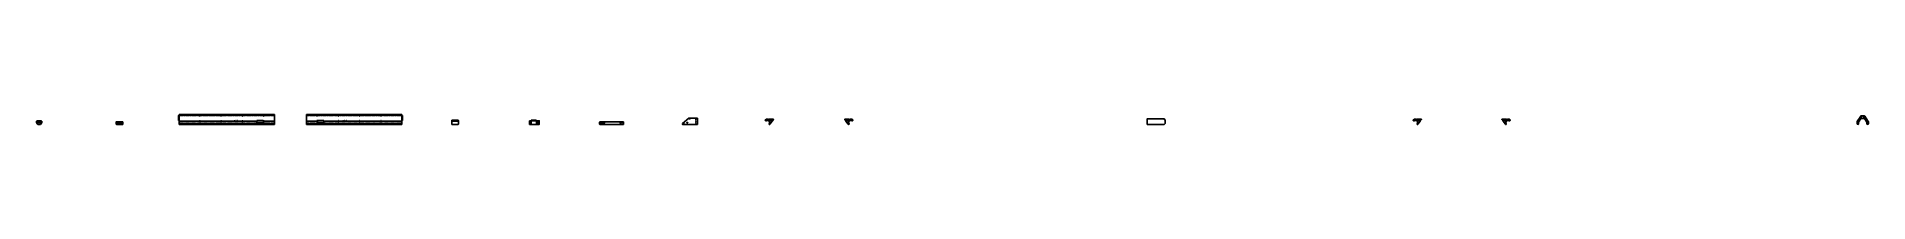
# Model space of a CAD drawing. Header units: inches. Extents: x -1146 to 223752, y 26431 to 27942.
# Drawn here: x 180473 to 223430, y 26611 to 26843 of the extents above; entities that cross this region are included whole.
import ezdxf

# ---------------------------------------------------------------- set-up
doc = ezdxf.new("R2010")
doc.units = ezdxf.units.IN
doc.header["$LTSCALE"] = 0.194989
doc.linetypes.add('CENTER', pattern=[50.8, 31.75, -6.35, 6.35, -6.35])
doc.layers.add('可见 (ISO)', color=7, linetype='Continuous', lineweight=25)
doc.layers.add('折弯线', color=1, linetype='CENTER')

msp = doc.modelspace()

# ---------------------------------------------------------------- linework, layer by layer
at = {"layer": '可见 (ISO)'}
for p, q in [((195620, 26632), (195767, 26759)), ((195724, 26657), (195739, 26657)), ((195739, 26648), (195724, 26648)), ((195770, 26761), (195967, 26761)), ((195783, 26750), (195798, 26750)), ((195798, 26741), (195783, 26741)), ((195972, 26756), (195972, 26616)), ((197563, 26706), (197570, 26699)), ((197572, 26713), (197572, 26719)), ((197577, 26719), (197577, 26713)), ((197623, 26734), (197609, 26734)), ((197628, 26728), (197628, 26729)), ((197646, 26728), (197628, 26728)), ((197646, 26729), (197646, 26728)), ((197750, 26734), (197651, 26734)), ((197651, 26698), (197651, 26701)), ((197651, 26695), (197651, 26697)), ((197657, 26701), (197657, 26698)), ((197657, 26697), (197657, 26695)), ((197658, 26726), (197658, 26730)), ((197660, 26732), (197740, 26732)), ((197740, 26724), (197660, 26724)), ((197668, 26637), (197668, 26639)), ((197668, 26633), (197668, 26636)), ((197670, 26615), (197726, 26687)), ((197673, 26639), (197673, 26637)), ((197673, 26636), (197673, 26633)), ((197687, 26723), (197702, 26723)), ((197702, 26718), (197687, 26718)), ((197727, 26692), (197726, 26694)), ((197727, 26699), (197744, 26722)), ((197742, 26730), (197742, 26726)), ((197748, 26724), (197750, 26724)), ((199428, 26734), (199527, 26734)), ((199430, 26724), (199428, 26724)), ((199452, 26699), (199434, 26722)), ((199436, 26730), (199436, 26726)), ((199518, 26732), (199438, 26732)), ((199438, 26724), (199518, 26724)), ((199451, 26692), (199452, 26694)), ((199508, 26615), (199452, 26687)), ((199491, 26723), (199476, 26723)), ((199476, 26718), (199491, 26718)), ((199505, 26639), (199505, 26637)), ((199505, 26636), (199505, 26633)), ((199510, 26637), (199510, 26639)), ((199510, 26633), (199510, 26636)), ((199520, 26726), (199520, 26730)), ((199521, 26701), (199521, 26698)), ((199521, 26697), (199521, 26695)), ((199527, 26698), (199527, 26701)), ((199527, 26695), (199527, 26697)), ((199532, 26729), (199532, 26728)), ((199532, 26728), (199550, 26728)), ((199550, 26728), (199550, 26729)), ((199555, 26734), (199569, 26734)), ((199601, 26719), (199601, 26713)), ((199607, 26713), (199607, 26719)), ((199615, 26706), (199608, 26699)), ((212759, 26706), (212766, 26699)), ((212778, 26710), (212778, 26716)), ((212783, 26716), (212783, 26710)), ((212819, 26734), (212805, 26734)), ((212824, 26728), (212824, 26729)), ((212842, 26728), (212824, 26728)), ((212842, 26729), (212842, 26728)), ((212845, 26695), (212845, 26698)), ((212845, 26692), (212845, 26695)), ((212946, 26734), (212847, 26734)), ((212851, 26698), (212851, 26695)), ((212851, 26695), (212851, 26692)), ((212854, 26726), (212854, 26730)), ((212856, 26732), (212936, 26732)), ((212936, 26724), (212856, 26724)), ((212861, 26638), (212861, 26640)), ((212861, 26634), (212861, 26637)), ((212866, 26615), (212922, 26687)), ((212866, 26640), (212866, 26638)), ((212866, 26637), (212866, 26634)), ((212883, 26723), (212898, 26723)), ((212898, 26718), (212883, 26718)), ((212923, 26692), (212922, 26694)), ((212923, 26699), (212940, 26722)), ((212938, 26730), (212938, 26726)), ((212944, 26724), (212946, 26724)), ((214841, 26734), (214940, 26734)), ((214843, 26724), (214841, 26724)), ((214865, 26699), (214847, 26722)), ((214849, 26730), (214849, 26726)), ((214931, 26732), (214851, 26732)), ((214851, 26724), (214931, 26724)), ((214865, 26692), (214866, 26694)), ((214921, 26615), (214865, 26687)), ((214905, 26723), (214890, 26723)), ((214890, 26718), (214905, 26718)), ((214922, 26640), (214922, 26638)), ((214922, 26637), (214922, 26634)), ((214927, 26638), (214927, 26640)), ((214927, 26634), (214927, 26637)), ((214933, 26726), (214933, 26730)), ((214937, 26698), (214937, 26695)), ((214937, 26695), (214937, 26692)), ((214943, 26695), (214943, 26698)), ((214943, 26692), (214943, 26695)), ((214945, 26729), (214945, 26728)), ((214945, 26728), (214963, 26728)), ((214963, 26728), (214963, 26729)), ((214968, 26734), (214982, 26734)), ((215005, 26716), (215005, 26710)), ((215010, 26710), (215010, 26716)), ((215028, 26706), (215022, 26699)), ((223166, 26676), (223166, 26628)), ((223250, 26807), (223167, 26679)), ((223201, 26628), (223201, 26662)), ((223202, 26665), (223255, 26747)), ((223254, 26809), (223343, 26809)), ((223338, 26749), (223259, 26749)), ((223394, 26665), (223342, 26747)), ((223347, 26807), (223429, 26679)), ((223395, 26628), (223395, 26662)), ((223430, 26676), (223430, 26628)), ((195618, 26616), (195618, 26628)), ((195967, 26611), (195623, 26611)), ((195640, 26630), (195655, 26630)), ((195655, 26621), (195640, 26621)), ((197653, 26616), (197655, 26614)), ((197660, 26618), (197660, 26624)), ((197666, 26624), (197666, 26618)), ((199512, 26624), (199512, 26618)), ((199518, 26618), (199518, 26624)), ((199525, 26616), (199523, 26614)), ((212849, 26616), (212851, 26614)), ((212855, 26619), (212855, 26625)), ((212860, 26625), (212860, 26619)), ((214928, 26625), (214928, 26619)), ((214933, 26619), (214933, 26625)), ((214939, 26616), (214936, 26614))]:
    msp.add_line(p, q, dxfattribs=at)
for points in [[(180473, 26649, 0.179033), (180476, 26643), (180500, 26614, 0.218944), (180508, 26611), (180559, 26611, 0.218944), (180566, 26614), (180591, 26643, 0.179033), (180593, 26649), (180593, 26682, 0.414214), (180583, 26692), (180483, 26692, 0.414214), (180473, 26682)], [(182341, 26616, 0.414214), (182346, 26611), (182489, 26611, 0.414214), (182494, 26616), (182494, 26669, 0.414214), (182489, 26674), (182346, 26674, 0.414214), (182341, 26669)], [(186050, 26616, -0.414214), (186045, 26611), (183819, 26611, -0.414214), (183814, 26616), (183814, 26702), (183815, 26702), (183815, 26703), (183804, 26703, -0.414214), (183799, 26708), (183799, 26817, -0.414214), (183804, 26822), (183815, 26822), (183815, 26823), (183814, 26823), (183814, 26838, -0.414214), (183819, 26843), (186045, 26843, -0.414214), (186050, 26838)], [(185790, 26662, -0.414214), (185785, 26657), (185645, 26657, -0.414214), (185640, 26662), (185640, 26698, -0.414214), (185645, 26703), (185785, 26703, -0.414214), (185790, 26698)], [(186800, 26616, 0.414214), (186805, 26611), (189031, 26611, 0.414214), (189036, 26616), (189036, 26702), (189035, 26702), (189035, 26703), (189046, 26703, 0.414214), (189051, 26708), (189051, 26817, 0.414214), (189046, 26822), (189035, 26822), (189035, 26823), (189036, 26823), (189036, 26838, 0.414214), (189031, 26843), (186805, 26843, 0.414214), (186800, 26838)], [(187060, 26662, 0.414214), (187065, 26657), (187205, 26657, 0.414214), (187210, 26662), (187210, 26698, 0.414214), (187205, 26703), (187065, 26703, 0.414214), (187060, 26698)], [(190210, 26616, 0.414214), (190215, 26611), (190358, 26611, 0.414214), (190363, 26616), (190363, 26704, 0.414214), (190358, 26709), (190215, 26709, 0.414214), (190210, 26704)], [(192030, 26611), (192259, 26611), (192259, 26696), (192195, 26696), (192191, 26693), (192193, 26696), (192193, 26706, 0.414214), (192191, 26708), (192073, 26708, 0.414214), (192071, 26706), (192071, 26696), (192072, 26693), (192069, 26696), (192035, 26696, 0.414214), (192030, 26691)], [(193677, 26616, 0.414214), (193682, 26611), (194233, 26611, 0.414214), (194238, 26616), (194238, 26666, 0.414214), (194233, 26671), (193682, 26671, 0.414214), (193677, 26666)], [(193691, 26651), (193791, 26651, 1), (193791, 26660), (193691, 26660, 1)], [(206516, 26611), (206914, 26611, 0.198912), (206917, 26612), (206934, 26629, 0.198912), (206936, 26633), (206936, 26719, 0.198912), (206934, 26722), (206917, 26739, 0.198912), (206914, 26741), (206516, 26741)], [(193691, 26621), (193791, 26621, 1), (193791, 26630), (193691, 26630, 1)]]:
    msp.add_lwpolyline(points, format="xyb", close=True, dxfattribs=at)
for centre, radius in [((180488, 26684), 3.32), ((180513, 26631), 5.5), ((180533, 26684), 3.32), ((180553, 26631), 5.5), ((180578, 26684), 3.32), ((183822, 26807), 2.75), ((183822, 26699), 2.75), ((183822, 26667), 2.75), ((183822, 26647), 2.75), ((184300, 26807), 2.75), ((184300, 26699), 2.75), ((184300, 26667), 2.75), ((184300, 26647), 2.75), ((184800, 26807), 2.75), ((184800, 26699), 2.75), ((184800, 26667), 2.75), ((184800, 26647), 2.75), ((185112, 26699), 3.3), ((185150, 26699), 3.3), ((185187, 26699), 3.3), ((185300, 26807), 2.75), ((185300, 26699), 2.75), ((185300, 26667), 2.75), ((185300, 26647), 2.75), ((185655, 26649), 2.75), ((185715, 26649), 2.75), ((185775, 26649), 2.75), ((185800, 26807), 2.75), ((185800, 26699), 2.75), ((185800, 26667), 2.75), ((185800, 26647), 2.75), ((186042, 26807), 2.75), ((186042, 26699), 2.75), ((186042, 26667), 2.75), ((186042, 26647), 2.75), ((186808, 26807), 2.75), ((186808, 26699), 2.75), ((186808, 26667), 2.75), ((186808, 26647), 2.75), ((187050, 26807), 2.75), ((187050, 26699), 2.75), ((187050, 26667), 2.75), ((187050, 26647), 2.75), ((187075, 26649), 2.75), ((187135, 26649), 2.75), ((187195, 26649), 2.75), ((187550, 26807), 2.75), ((187550, 26699), 2.75), ((187550, 26667), 2.75), ((187550, 26647), 2.75), ((187662, 26699), 3.3), ((187699, 26699), 3.3), ((187737, 26699), 3.3), ((188050, 26807), 2.75), ((188050, 26699), 2.75), ((188050, 26667), 2.75), ((188050, 26647), 2.75), ((188550, 26807), 2.75), ((188550, 26699), 2.75), ((188550, 26667), 2.75), ((188550, 26647), 2.75), ((189028, 26807), 2.75), ((189028, 26699), 2.75), ((189028, 26667), 2.75), ((189028, 26647), 2.75), ((190226, 26704), 3.25), ((190276, 26704), 3.25), ((190326, 26704), 3.25), ((192077, 26702), 3.25), ((192159, 26702), 3.25), ((194183, 26656), 4.5), ((194218, 26656), 4.5), ((195935, 26726), 4.5), ((195935, 26686), 4.5), ((195935, 26646), 4.5), ((197626, 26718), 1.62), ((197639, 26718), 1.62), ((197650, 26730), 2.6), ((197666, 26696), 2.75), ((197672, 26683), 2.75), ((197675, 26649), 2.07), ((197682, 26708), 2), ((197691, 26705), 1.62), ((197704, 26698), 12.1), ((197702, 26672), 2.07), ((197704, 26683), 1.62), ((197713, 26720), 2.25), ((197717, 26705), 1.62), ((197750, 26730), 2.6), ((199428, 26730), 2.6), ((199461, 26705), 1.62), ((199474, 26698), 12.1), ((199465, 26720), 2.25), ((199474, 26683), 1.62), ((199476, 26672), 2.07), ((199487, 26705), 1.62), ((199496, 26708), 2), ((199503, 26649), 2.07), ((199506, 26683), 2.75), ((199512, 26696), 2.75), ((199528, 26730), 2.6), ((199539, 26718), 1.62), ((199552, 26718), 1.62), ((212822, 26718), 1.62), ((212835, 26718), 1.62), ((212846, 26730), 2.6), ((212862, 26696), 2.75), ((212869, 26683), 2.75), ((212871, 26649), 2.07), ((212880, 26708), 2), ((212887, 26705), 1.62), ((212900, 26698), 12.1), ((212898, 26672), 2.07), ((212900, 26683), 1.62), ((212909, 26720), 2.25), ((212913, 26705), 1.62), ((212946, 26730), 2.6), ((214841, 26730), 2.6), ((214874, 26705), 1.62), ((214887, 26698), 12.1), ((214878, 26720), 2.25), ((214887, 26683), 1.62), ((214889, 26672), 2.07), ((214900, 26705), 1.62), ((214907, 26708), 2), ((214916, 26649), 2.07), ((214919, 26683), 2.75), ((214925, 26696), 2.75), ((214941, 26730), 2.6), ((214953, 26718), 1.62), ((214966, 26718), 1.62), ((223184, 26628), 6.5), ((223278, 26799), 4.5), ((223278, 26759), 4.5), ((223318, 26799), 4.5), ((223318, 26759), 4.5), ((223413, 26628), 6.5), ((182357, 26616), 4), ((182417, 26616), 4), ((182477, 26616), 4), ((183902, 26619), 2.07), ((183932, 26619), 2.07), ((184134, 26619), 4.3), ((184179, 26619), 4.3), ((184224, 26619), 4.3), ((184590, 26619), 2.07), ((184620, 26619), 2.07), ((185390, 26619), 2.07), ((185420, 26619), 2.07), ((185840, 26619), 4.3), ((185885, 26619), 4.3), ((185930, 26619), 4.3), ((186920, 26619), 4.3), ((186965, 26619), 4.3), ((187010, 26619), 4.3), ((187430, 26619), 2.07), ((187460, 26619), 2.07), ((188230, 26619), 2.07), ((188260, 26619), 2.07), ((188626, 26619), 4.3), ((188671, 26619), 4.3), ((188716, 26619), 4.3), ((188918, 26619), 2.07), ((188948, 26619), 2.07), ((194183, 26626), 4.5), ((194218, 26626), 4.5)]:
    msp.add_circle(centre, radius, dxfattribs=at)
for centre, radius, start, end in [((195724, 26653), 4.5, 90, -90), ((195739, 26653), 4.5, -90, 90), ((195770, 26756), 5, 90, 130.9144), ((195783, 26746), 4.5, 90, -90), ((195798, 26746), 4.5, -90, 90), ((195967, 26756), 5, 0, 90), ((197570, 26713), 10, 122.9157, -135), ((197609, 26653), 81.6, 90, 122.9157), ((197577, 26706), 10, -135, -58.8865), ((197574, 26719), 2.75, 0, 180), ((197574, 26713), 2.75, 180, 0), ((197609, 26653), 52.5, -34.9846, 121.1135), ((197623, 26729), 5, 0, 90), ((197651, 26729), 5, 90, 180), ((197654, 26701), 2.75, 0, 180), ((197654, 26698), 2.8, 169.1559, -169.1559), ((197654, 26695), 2.75, 180, 0), ((197654, 26698), 2.8, -10.8441, 10.8441), ((197660, 26730), 2, 90, 180), ((197660, 26726), 2, 180, -90), ((197671, 26639), 2.75, 0, 180), ((197671, 26636), 2.8, 169.1559, -169.1559), ((197671, 26636), 2.8, -10.8441, 10.8441), ((197687, 26720), 2.25, 90, -90), ((197702, 26720), 2.25, -90, 90), ((197730, 26696), 5, 142.5, -157.5), ((197722, 26690), 5, -37.5, 22.5), ((197740, 26730), 2, 0, 90), ((197740, 26726), 2, -90, 0), ((197748, 26719), 5, 90, 142.5), ((197750, 26729), 5, -90, 90), ((199428, 26729), 5, 90, -90), ((199430, 26719), 5, 37.5, 90), ((199438, 26730), 2, 90, 180), ((199438, 26726), 2, 180, -90), ((199456, 26690), 5, 157.5, -142.5), ((199448, 26696), 5, -22.5, 37.5), ((199476, 26720), 2.25, 90, -90), ((199491, 26720), 2.25, -90, 90), ((199508, 26639), 2.75, 0, 180), ((199508, 26636), 2.8, 169.1559, -169.1559), ((199508, 26636), 2.8, -10.8441, 10.8441), ((199569, 26653), 52.5, 58.8865, -145.0154), ((199518, 26730), 2, 0, 90), ((199518, 26726), 2, -90, 0), ((199524, 26701), 2.75, 0, 180), ((199524, 26698), 2.8, 169.1559, -169.1559), ((199524, 26695), 2.75, 180, 0), ((199527, 26729), 5, 0, 90), ((199524, 26698), 2.8, -10.8441, 10.8441), ((199555, 26729), 5, 90, 180), ((199569, 26653), 81.6, 57.0843, 90), ((199601, 26706), 10, -121.1135, -45), ((199604, 26719), 2.75, 0, 180), ((199604, 26713), 2.75, 180, 0), ((199608, 26713), 10, -45, 57.0843), ((212766, 26713), 10, 122.9157, -135), ((212805, 26653), 81.6, 90, 122.9157), ((212773, 26706), 10, -135, -58.8865), ((212780, 26716), 2.75, 0, 180), ((212780, 26710), 2.75, 180, 0), ((212805, 26653), 52.5, -34.9846, 121.1135), ((212819, 26729), 5, 0, 90), ((212847, 26729), 5, 90, 180), ((212848, 26698), 2.75, 0, 180), ((212848, 26695), 2.76, 175.1212, -175.1212), ((212848, 26692), 2.75, 180, 0), ((212848, 26695), 2.76, -4.8788, 4.8788), ((212856, 26730), 2, 90, 180), ((212856, 26726), 2, 180, -90), ((212863, 26640), 2.75, 0, 180), ((212863, 26637), 2.8, 169.1559, -169.1559), ((212863, 26634), 2.75, 180, 0), ((212863, 26637), 2.8, -10.8441, 10.8441), ((212883, 26720), 2.25, 90, -90), ((212898, 26720), 2.25, -90, 90), ((212927, 26696), 5, 142.5, -157.5), ((212918, 26690), 5, -37.5, 22.5), ((212936, 26730), 2, 0, 90), ((212936, 26726), 2, -90, 0), ((212944, 26719), 5, 90, 142.5), ((212946, 26729), 5, -90, 90), ((214841, 26729), 5, 90, -90), ((214843, 26719), 5, 37.5, 90), ((214851, 26730), 2, 90, 180), ((214851, 26726), 2, 180, -90), ((214869, 26690), 5, 157.5, -142.5), ((214861, 26696), 5, -22.5, 37.5), ((214890, 26720), 2.25, 90, -90), ((214905, 26720), 2.25, -90, 90), ((214924, 26640), 2.75, 0, 180), ((214924, 26637), 2.8, 169.1559, -169.1559), ((214924, 26634), 2.75, 180, 0), ((214924, 26637), 2.8, -10.8441, 10.8441), ((214982, 26653), 52.5, 58.8865, -145.0154), ((214931, 26730), 2, 0, 90), ((214931, 26726), 2, -90, 0), ((214940, 26698), 2.75, 0, 180), ((214940, 26695), 2.76, 175.1212, -175.1212), ((214940, 26692), 2.75, 180, 0), ((214940, 26729), 5, 0, 90), ((214940, 26695), 2.76, -4.8788, 4.8788), ((214968, 26729), 5, 90, 180), ((214982, 26653), 81.6, 57.0843, 90), ((215007, 26716), 2.75, 0, 180), ((215007, 26710), 2.75, 180, 0), ((215015, 26706), 10, -121.1135, -45), ((215021, 26713), 10, -45, 57.0843), ((223171, 26676), 5, 147.09, 180), ((223206, 26662), 5, 147.09, 180), ((223254, 26804), 5, 90, 147.09), ((223259, 26744), 5, 90, 147.09), ((223338, 26744), 5, 32.91, 90), ((223343, 26804), 5, 32.91, 90), ((223390, 26662), 5, 0, 32.91), ((223425, 26676), 5, 0, 32.91), ((195623, 26628), 5, 130.9144, 180), ((195623, 26616), 5, 180, -90), ((195640, 26626), 4.5, 90, -90), ((195655, 26626), 4.5, -90, 90), ((195967, 26616), 5, -90, 0), ((197656, 26620), 5, 145.0154, -135), ((197662, 26621), 10, -135, -37.5), ((197663, 26624), 2.75, 0, 180), ((197663, 26618), 2.75, 180, 0), ((197671, 26633), 2.75, 180, 0), ((199508, 26633), 2.75, 180, 0), ((199516, 26621), 10, -142.5, -45), ((199515, 26624), 2.75, 0, 180), ((199515, 26618), 2.75, 180, 0), ((199522, 26620), 5, -45, 34.9846), ((212852, 26620), 5, 145.0154, -135), ((212859, 26621), 10, -135, -37.5), ((212857, 26625), 2.75, 0, 180), ((212857, 26619), 2.75, 180, 0), ((214929, 26621), 10, -142.5, -45), ((214930, 26625), 2.75, 0, 180), ((214930, 26619), 2.75, 180, 0), ((214935, 26620), 5, -45, 34.9846), ((223184, 26628), 17.5, 180, 0), ((223413, 26628), 17.5, 180, 0)]:
    msp.add_arc(centre, radius, start, end, dxfattribs=at)
at = {"layer": '折弯线', "color": 5, "linetype": 'CENTER'}
for points in [[(180473, 26671), (180593, 26671)], [(180473, 26662), (180593, 26662)], [(182341, 26651), (182494, 26651)], [(182341, 26649), (182494, 26649)], [(186050, 26827), (183814, 26827)], [(186050, 26823), (183814, 26823)], [(185640, 26687), (183814, 26687)], [(185640, 26683), (183814, 26683)], [(186050, 26687), (185790, 26687)], [(186050, 26683), (185790, 26683)], [(186800, 26827), (189036, 26827)], [(186800, 26823), (189036, 26823)], [(186800, 26687), (187060, 26687)], [(186800, 26683), (187060, 26683)], [(187210, 26687), (189036, 26687)], [(187210, 26683), (189036, 26683)], [(190210, 26691), (190363, 26691)], [(190210, 26689), (190363, 26689)], [(192069, 26611), (192069, 26696)], [(192069, 26696), (192194, 26696)], [(192069, 26693), (192194, 26693)], [(192072, 26611), (192072, 26696)], [(192192, 26611), (192192, 26696)], [(192194, 26611), (192194, 26696)], [(192232, 26611), (192232, 26696)], [(192234, 26611), (192234, 26696)], [(194158, 26611), (194158, 26671)], [(194167, 26611), (194167, 26671)], [(223166, 26651), (223201, 26651)], [(223166, 26644), (223201, 26644)], [(223395, 26651), (223430, 26651)], [(223395, 26644), (223430, 26644)], [(186050, 26631), (183814, 26631)], [(186050, 26627), (183814, 26627)], [(186800, 26631), (189036, 26631)], [(186800, 26627), (189036, 26627)]]:
    msp.add_lwpolyline(points, dxfattribs=at)
at = {"layer": '折弯线', "color": 1, "linetype": 'CENTER', "ltscale": 0.5}
for points in [[(180473, 26666), (180593, 26666)], [(182341, 26650), (182494, 26650)], [(186050, 26825), (183814, 26825)], [(183814, 26703), (183814, 26822)], [(185640, 26685), (183814, 26685)], [(186050, 26685), (185790, 26685)], [(186800, 26825), (189036, 26825)], [(186800, 26685), (187060, 26685)], [(187210, 26685), (189036, 26685)], [(189036, 26703), (189036, 26822)], [(190210, 26690), (190363, 26690)], [(192069, 26695), (192194, 26695)], [(192070, 26611), (192070, 26696)], [(192193, 26611), (192193, 26696)], [(192233, 26611), (192233, 26696)], [(194163, 26611), (194163, 26671)], [(223166, 26647), (223201, 26647)], [(223260, 26749), (223260, 26809)], [(223337, 26749), (223337, 26809)], [(223395, 26647), (223430, 26647)], [(186050, 26629), (183814, 26629)], [(186800, 26629), (189036, 26629)]]:
    msp.add_lwpolyline(points, dxfattribs=at)

doc.saveas('drawing.dxf')
